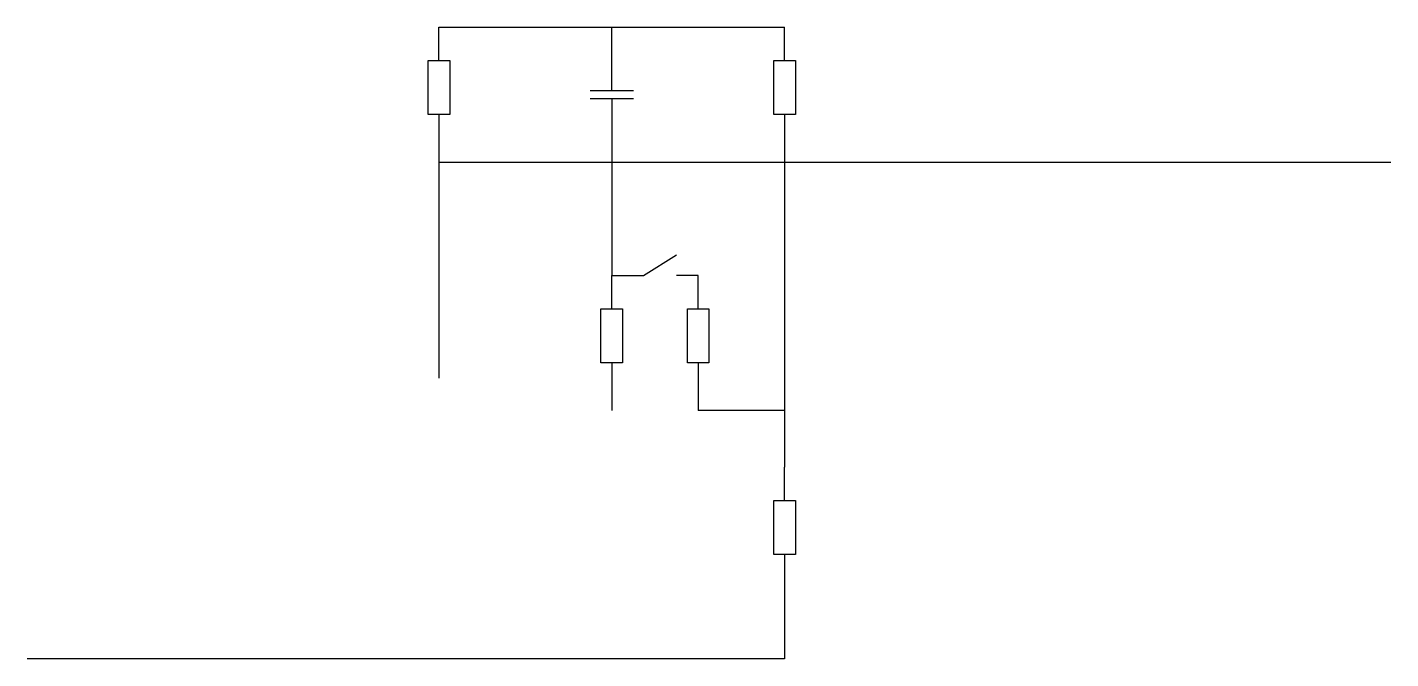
# Model space of a CAD drawing. Header units: millimetres. Extents: x -2 to 3464, y -388 to 765.
# Drawn here: x 2636 to 2888.5, y -387.8 to -270.8 of the extents above; entities that cross this region are included whole.
import ezdxf

# ---------------------------------------------------------------- set-up
doc = ezdxf.new("R2010")
doc.units = ezdxf.units.MM
doc.layers.add('MD_Видимые', color=7, linetype='Continuous', lineweight=50)

msp = doc.modelspace()

# ---------------------------------------------------------------- linework, layer by layer
at = {"layer": 'MD_Видимые', "lineweight": -2}
for p, q in [((2712.254, -276.999), (2712.254, -270.815)), ((2712.254, -270.815), (2744.254, -270.815)), ((2744.254, -282.565), (2744.254, -270.815)), ((2744.254, -270.815), (2776.254, -270.815)), ((2776.254, -276.999), (2776.254, -270.815)), ((2710.254, -286.999), (2710.254, -276.999)), ((2710.254, -276.999), (2714.254, -276.999)), ((2714.254, -276.999), (2714.254, -286.999)), ((2774.254, -286.999), (2774.254, -276.999)), ((2774.254, -276.999), (2778.254, -276.999)), ((2778.254, -276.999), (2778.254, -286.999)), ((2748.254, -282.565), (2740.254, -282.565)), ((2748.254, -284.065), (2740.254, -284.065)), ((2744.254, -284.065), (2744.254, -295.815)), ((2714.254, -286.999), (2710.254, -286.999)), ((2712.254, -286.999), (2712.254, -295.815)), ((2778.254, -286.999), (2774.254, -286.999)), ((2776.254, -286.999), (2776.254, -295.815)), ((2712.254, -295.815), (2888.521, -295.815)), ((2712.254, -295.815), (2712.254, -335.815)), ((2744.254, -295.815), (2744.254, -316.815)), ((2776.254, -295.815), (2776.254, -341.815)), ((2750.136, -316.815), (2756.254, -312.979)), ((2744.254, -322.999), (2744.254, -316.815)), ((2744.254, -316.815), (2750.136, -316.815)), ((2760.254, -316.815), (2756.254, -316.815)), ((2760.254, -322.999), (2760.254, -316.815)), ((2760.254, -316.815), (2760.254, -316.815)), ((2742.254, -332.999), (2742.254, -322.999)), ((2742.254, -322.999), (2746.254, -322.999)), ((2746.254, -322.999), (2746.254, -332.999)), ((2758.254, -332.999), (2758.254, -322.999)), ((2758.254, -322.999), (2762.254, -322.999)), ((2762.254, -322.999), (2762.254, -332.999)), ((2746.254, -332.999), (2742.254, -332.999)), ((2744.254, -332.999), (2744.254, -341.815)), ((2762.254, -332.999), (2758.254, -332.999)), ((2760.254, -332.999), (2760.254, -341.815)), ((2776.254, -341.815), (2760.254, -341.815)), ((2776.254, -341.815), (2776.254, -352.315)), ((2776.254, -358.499), (2776.254, -352.315)), ((2774.254, -368.499), (2774.254, -358.499)), ((2774.254, -358.499), (2778.254, -358.499)), ((2778.254, -358.499), (2778.254, -368.499)), ((2778.254, -368.499), (2774.254, -368.499)), ((2776.254, -368.499), (2776.254, -377.315)), ((2776.254, -377.315), (2776.254, -387.815)), ((2776.254, -387.815), (2636.003, -387.815))]:
    msp.add_line(p, q, dxfattribs=at)

doc.saveas('drawing.dxf')
